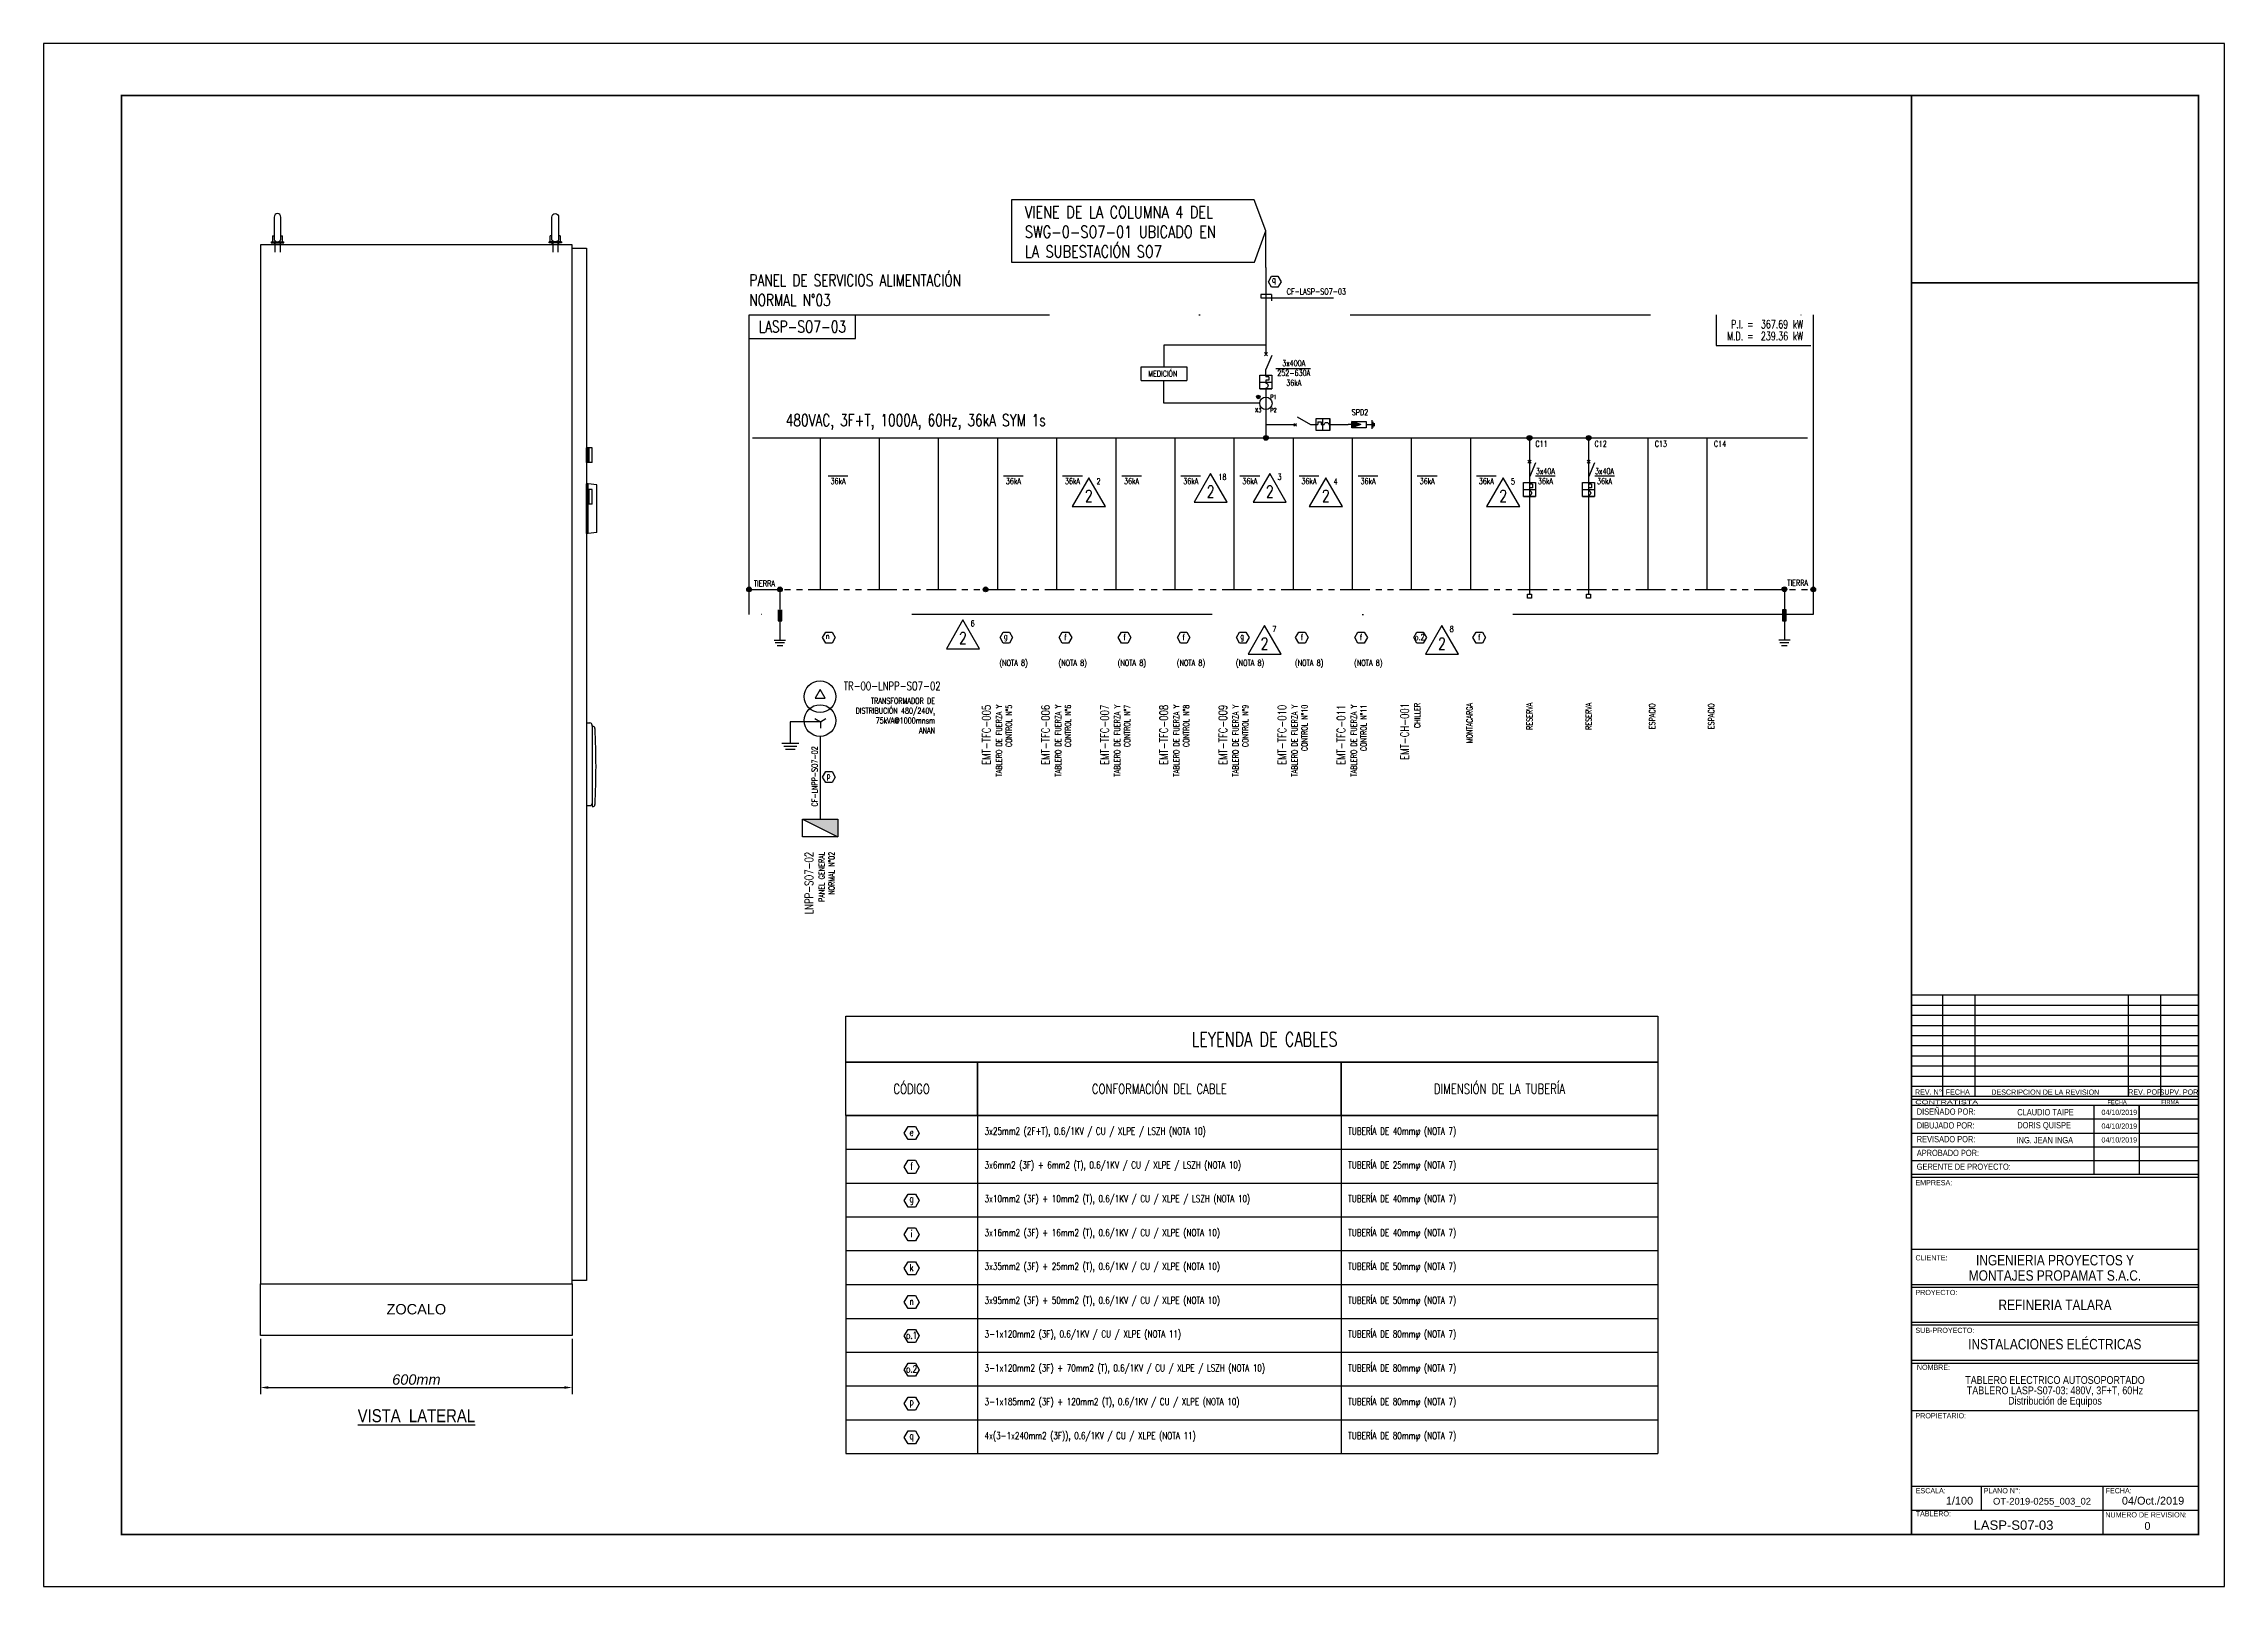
# Model space of a CAD drawing. Header units: millimetres. Extents: x 0 to 840, y -1485 to 297.
# Drawn here: x 420 to 840, y 0 to 297 of the extents above; entities that cross this region are included whole.
import ezdxf
from ezdxf.enums import TextEntityAlignment as Align

# ---------------------------------------------------------------- set-up
doc = ezdxf.new("R2018")
doc.units = ezdxf.units.MM
for name, pattern in [('CONTINUA', [0]), ('DASHDOT', [25.4, 12.7, -6.35, 0, -6.35]), ('HIDDEN', [0.2, 0.1, -0.1]), ('PHANTOM', [2.5, 1.25, -0.25, 0.25, -0.25, 0.25, -0.25])]:
    doc.linetypes.add(name, pattern=pattern)
for name, color, linetype in [('E-EQP-TRAF', 1, 'Continuous'), ('E-ONE-ELI', 3, 'Continuous'), ('E-ONE-PROT', 2, 'HIDDEN'), ('E-SYM', 2, 'Continuous'), ('E-TEXTO', 7, 'Continuous'), ('L_COTAS', 2, 'Continuous'), ('MEMBRETE', 7, 'Continuous'), ('X-DIM', 40, 'Continuous'), ('X-SYM', 2, 'Continuous'), ('X-TEXT', 7, 'Continuous'), ('X-TIT', 6, 'Continuous')]:
    doc.layers.add(name, color=color, linetype=linetype)
doc.layers.add('TEMPORAL', color=7, linetype='Continuous', lineweight=0)
doc.styles.add('ARIAL', font='arial.ttf')
doc.styles.add('GMI', font='romans.shx', dxfattribs={"width": 0.75})
doc.styles.add('GMI-texto', font='ROMANS', dxfattribs={"width": 0.75})
doc.styles.add('Lamina', font='ARIALN.TTF')
doc.styles.get("Standard").update_dxf_attribs({"font": 'arial.ttf'})
doc.styles.add('TEXTOS', font='ariali.ttf')
doc.dimstyles.new('ISO-25$0', dxfattribs={"dimscale": 0, "dimtxt": 30, "dimasz": 25, "dimexe": 10, "dimexo": 20, "dimtad": 0, "dimtoh": 1, "dimdec": 4, "dimdsep": 46, "dimtxsty": 'Standard', "dimcen": 2.5, "dimclrd": 1, "dimclre": 1, "dimclrt": 3, "dimadec": 0, "dimazin": 0, "dimtfac": 1, "dimtdec": 4, "dimtmove": 0, "dimatfit": 3, "dimfxl": 1, "dimtvp": 1, "dimtolj": 1, "dimtzin": 0, "dimarcsym": 0})

# ---------------------------------------------------------------- blocks, each defined once
blk = doc.blocks.new('CANCAMO-L')
at = {"color": 2, "linetype": 'Continuous'}
for p, q in [((2.6, 5.35), (2.6, 1.16)), ((3.9, 1.16), (3.9, 5.35)), ((2.05, 0.6), (2.05, 0.39)), ((2.05, 0.6), (4.45, 0.6)), ((2.05, 0.39), (4.45, 0.39)), ((2.3, 1.7), (2.3, 0.6)), ((2.3, 1.7), (2.6, 1.7)), ((2.65, 0.6), (2.76, 0.41)), ((2.65, 0.6), (2.76, 0.41)), ((2.65, 0.41), (3.85, 0.41)), ((2.65, 0.41), (3.85, 0.41)), ((2.65, 0.39), (2.65, 0)), ((3.85, 0.6), (3.74, 0.41)), ((3.85, 0.6), (3.74, 0.41)), ((3.85, 0), (3.85, 0.39)), ((3.9, 1.7), (4.2, 1.7)), ((4.2, 0.6), (4.2, 1.7)), ((4.45, 0.39), (4.45, 0.6))]:
    blk.add_line(p, q, dxfattribs=at)
at = {"color": 3, "linetype": 'Continuous'}
for p, q in [((2.76, 0.41), (2.76, -1.4)), ((2.76, 0.41), (2.76, -1.4)), ((3.74, 0.41), (3.74, -1.4)), ((3.74, 0.41), (3.74, -1.4))]:
    blk.add_line(p, q, dxfattribs=at)
at = {"color": 2, "linetype": 'Continuous'}
for points in [[(2.6, 1.16), (2.6, 1.16), (2.6, 1.15), (2.6, 1.15), (2.6, 1.14), (2.6, 1.14), (2.6, 1.13), (2.6, 1.12), (2.6, 1.12), (2.6, 1.11), (2.6, 1.1), (2.6, 1.1), (2.6, 1.1), (2.6, 1.09), (2.6, 1.08), (2.6, 1.08), (2.61, 1.07), (2.61, 1.06), (2.61, 1.06), (2.61, 1.05), (2.61, 1.05), (2.61, 1.04), (2.61, 1.04), (2.61, 1.03), (2.61, 1.03), (2.62, 1.02), (2.62, 1.02), (2.62, 1.01), (2.62, 1.01), (2.62, 1), (2.62, 0.99), (2.62, 0.99), (2.63, 0.98), (2.63, 0.98), (2.63, 0.97), (2.63, 0.97), (2.63, 0.96), (2.63, 0.95), (2.64, 0.95), (2.64, 0.94), (2.64, 0.94), (2.64, 0.93), (2.64, 0.93), (2.65, 0.92), (2.65, 0.91), (2.65, 0.91), (2.66, 0.9), (2.66, 0.9), (2.66, 0.9), (2.66, 0.89), (2.66, 0.88), (2.67, 0.88), (2.67, 0.87), (2.67, 0.87), (2.68, 0.86), (2.68, 0.86), (2.68, 0.85), (2.68, 0.85), (2.69, 0.84), (2.69, 0.84), (2.7, 0.83), (2.7, 0.83), (2.7, 0.83), (2.7, 0.82), (2.71, 0.81), (2.71, 0.81), (2.71, 0.81), (2.72, 0.8), (2.72, 0.8), (2.72, 0.8), (2.72, 0.79), (2.73, 0.79), (2.73, 0.78), (2.75, 0.76), (2.78, 0.74), (2.81, 0.71), (2.84, 0.68), (2.88, 0.66), (2.9, 0.65), (2.92, 0.64), (2.94, 0.63), (2.95, 0.63), (2.96, 0.62), (2.96, 0.62), (2.96, 0.62), (2.97, 0.62), (2.98, 0.62), (2.98, 0.61), (2.99, 0.61), (3, 0.61), (3, 0.61), (3, 0.61), (3.01, 0.6), (3.02, 0.6), (3.02, 0.6)], [(3.48, 0.6), (3.5, 0.61), (3.54, 0.62), (3.58, 0.64), (3.6, 0.65), (3.61, 0.66), (3.65, 0.68), (3.68, 0.7), (3.71, 0.73), (3.74, 0.76), (3.76, 0.78), (3.76, 0.78), (3.77, 0.79), (3.77, 0.79), (3.77, 0.79), (3.78, 0.8), (3.78, 0.8), (3.78, 0.81), (3.79, 0.81), (3.79, 0.81), (3.79, 0.82), (3.8, 0.82), (3.8, 0.83), (3.8, 0.83), (3.81, 0.84), (3.81, 0.84), (3.81, 0.85), (3.82, 0.85), (3.82, 0.86), (3.82, 0.86), (3.82, 0.87), (3.83, 0.87), (3.83, 0.88), (3.83, 0.88), (3.84, 0.89), (3.84, 0.89), (3.84, 0.9), (3.84, 0.9), (3.85, 0.91), (3.85, 0.92), (3.85, 0.92), (3.85, 0.93), (3.86, 0.93), (3.86, 0.93), (3.86, 0.94), (3.86, 0.95), (3.86, 0.95), (3.87, 0.96), (3.87, 0.97), (3.87, 0.97), (3.87, 0.97), (3.87, 0.98), (3.88, 0.99), (3.88, 1), (3.88, 1), (3.88, 1.01), (3.88, 1.01), (3.88, 1.02), (3.88, 1.02), (3.89, 1.03), (3.89, 1.03), (3.89, 1.04), (3.89, 1.04), (3.89, 1.05), (3.89, 1.05), (3.89, 1.06), (3.89, 1.07), (3.89, 1.07), (3.89, 1.08), (3.89, 1.09), (3.9, 1.09), (3.9, 1.1), (3.9, 1.1), (3.9, 1.11), (3.9, 1.12), (3.9, 1.12), (3.9, 1.13), (3.9, 1.14), (3.9, 1.14), (3.9, 1.15), (3.9, 1.15), (3.9, 1.16), (3.9, 1.16)], [(3.48, 0.6), (3.5, 0.61), (3.54, 0.62), (3.58, 0.64), (3.6, 0.65), (3.61, 0.66), (3.65, 0.68), (3.68, 0.7), (3.71, 0.73), (3.74, 0.76), (3.76, 0.78), (3.76, 0.78), (3.77, 0.79), (3.77, 0.79), (3.77, 0.79), (3.78, 0.8), (3.78, 0.8), (3.78, 0.81), (3.79, 0.81), (3.79, 0.81), (3.79, 0.82), (3.8, 0.82), (3.8, 0.83), (3.8, 0.83), (3.81, 0.84), (3.81, 0.84), (3.81, 0.85), (3.82, 0.85), (3.82, 0.86), (3.82, 0.86), (3.82, 0.87), (3.83, 0.87), (3.83, 0.88), (3.83, 0.88), (3.84, 0.89), (3.84, 0.89), (3.84, 0.9), (3.84, 0.9), (3.85, 0.91), (3.85, 0.92), (3.85, 0.92), (3.85, 0.93), (3.86, 0.93), (3.86, 0.93), (3.86, 0.94), (3.86, 0.95), (3.86, 0.95), (3.87, 0.96), (3.87, 0.97), (3.87, 0.97), (3.87, 0.97), (3.87, 0.98), (3.88, 0.99), (3.88, 1), (3.88, 1), (3.88, 1.01), (3.88, 1.01), (3.88, 1.02), (3.88, 1.02), (3.89, 1.03), (3.89, 1.03), (3.89, 1.04), (3.89, 1.04), (3.89, 1.05), (3.89, 1.05), (3.89, 1.06), (3.89, 1.07), (3.89, 1.07), (3.89, 1.08), (3.89, 1.09), (3.9, 1.09), (3.9, 1.1), (3.9, 1.1), (3.9, 1.11), (3.9, 1.12), (3.9, 1.12), (3.9, 1.13), (3.9, 1.14), (3.9, 1.14), (3.9, 1.15), (3.9, 1.15), (3.9, 1.16), (3.9, 1.16)]]:
    blk.add_lwpolyline(points, dxfattribs=at)
blk.add_arc((3.25, 5.35), 0.65, 0, 180, dxfattribs=at)
blk = doc.blocks.new('Chapa tipo hermético para autosoportado L')
for p, q in [((0, 7.95), (0, -7.95)), ((0, 7.95), (0.64, 7.95)), ((1.06, 7.3), (1.06, 7.53)), ((1.06, 7.3), (1.19, 7.3)), ((1.19, 7.3), (1.06, 7.3)), ((1.06, 7.3), (1.06, -8.16)), ((0, -7.95), (0.64, -7.95)), ((1.06, -8.08), (1.06, -8.08)), ((1.06, -8.16), (1.19, -8.16)), ((1.19, -8.16), (1.06, -8.16))]:
    blk.add_line(p, q)
for centre, radius, start, end in [((0.64, 7.53), 0.424, 0, 90), ((1.19, 6.87), 0.424, 2.8875, 90), ((-138.6, -0.43), 140.41, 357.0099, 2.9901), ((0.64, -7.53), 0.424, 270, 0), ((1.19, -7.73), 0.424, 270, 357.1125)]:
    blk.add_arc(centre, radius, start, end)
blk = doc.blocks.new('A$C4CC4545A')
at = {"color": 1}
for p, q in [((0, 0), (0, 2.8)), ((1.1, 2.8), (0, 2.8)), ((1.1, 0), (1.1, 2.8)), ((1.1, 0), (0, 0))]:
    blk.add_line(p, q, dxfattribs=at)
at = {"color": 0}
for p, q in [((0, 2.7), (0.4, 2.7)), ((0, 2.6), (0.4, 2.6)), ((0, 2.5), (0.4, 2.5)), ((0, 2.4), (0.4, 2.4)), ((0, 2.3), (0.4, 2.3)), ((0, 2.2), (0.4, 2.2)), ((0, 2.1), (0.4, 2.1)), ((0, 2), (0.4, 2)), ((0, 1.9), (0.4, 1.9)), ((0, 1.8), (0.4, 1.8)), ((0, 1.7), (0.4, 1.7)), ((0, 1.6), (0.4, 1.6)), ((0, 1.5), (0.4, 1.5)), ((0, 1.4), (0.4, 1.4)), ((0, 1.3), (0.4, 1.3)), ((0, 1.2), (0.4, 1.2)), ((0, 1.1), (0.4, 1.1)), ((0, 1), (0.4, 1)), ((0, 0.9), (0.4, 0.9)), ((0, 0.8), (0.4, 0.8)), ((0, 0.7), (0.4, 0.7)), ((0, 0.6), (0.4, 0.6)), ((0, 0.5), (0.4, 0.5)), ((0, 0.4), (0.4, 0.4)), ((0, 0.3), (0.4, 0.3)), ((0, 0.2), (0.4, 0.2)), ((0, 0.1), (0.4, 0.1))]:
    blk.add_line(p, q, dxfattribs=at)
blk.add_line((0.4, 2.8), (0.4, 0))
blk = doc.blocks.new('L22 L')
at = {"color": 92}
for p, q in [((0, -1.4), (0, 1.4)), ((1.1, 1.4), (0, 1.4)), ((1.1, -1.4), (1.1, 1.4)), ((1.1, -1.4), (0, -1.4))]:
    blk.add_line(p, q, dxfattribs=at)
at = {"color": 0}
for p, q in [((0, 1.3), (0.4, 1.3)), ((0, 1.2), (0.4, 1.2)), ((0, 1.1), (0.4, 1.1)), ((0, 1), (0.4, 1)), ((0, 0.9), (0.4, 0.9)), ((0, 0.8), (0.4, 0.8)), ((0, 0.7), (0.4, 0.7)), ((0, 0.6), (0.4, 0.6)), ((0, 0.5), (0.4, 0.5)), ((0, 0.4), (0.4, 0.4)), ((0, 0.3), (0.4, 0.3)), ((0, 0.2), (0.4, 0.2)), ((0, 0.1), (0.4, 0.1)), ((0, 0), (0.4, 0)), ((0, -0.1), (0.4, -0.1)), ((0, -0.2), (0.4, -0.2)), ((0, -0.3), (0.4, -0.3)), ((0, -0.4), (0.4, -0.4)), ((0, -0.5), (0.4, -0.5)), ((0, -0.6), (0.4, -0.6)), ((0, -0.7), (0.4, -0.7)), ((0, -0.8), (0.4, -0.8)), ((0, -0.9), (0.4, -0.9)), ((0, -1), (0.4, -1)), ((0, -1.1), (0.4, -1.1)), ((0, -1.2), (0.4, -1.2)), ((0, -1.3), (0.4, -1.3))]:
    blk.add_line(p, q, dxfattribs=at)
blk.add_line((0.4, 1.4), (0.4, -1.4))
blk = doc.blocks.new('*D97')
at = {"layer": 'Defpoints', "color": 0, "transparency": 16777216}
for p in [(461.79, 48.27), (521.79, 48.27), (521.79, 38.28)]:
    blk.add_point(p, dxfattribs=at)
at = {"layer": 'L_COTAS', "color": 0, "lineweight": -2, "transparency": 16777216}
for p, q in [((461.79, 47.64), (461.79, 37.03)), ((521.79, 47.64), (521.79, 37.03)), ((463.29, 38.28), (520.29, 38.28))]:
    blk.add_line(p, q, dxfattribs=at)
at = {"layer": 'L_COTAS', "color": 0, "transparency": 16777216}
for points in [[(463.29, 38.53), (463.29, 38.03), (461.79, 38.28)], [(520.29, 38.53), (520.29, 38.03), (521.79, 38.28)]]:
    blk.add_solid(points, dxfattribs=at)
at = {"layer": 'L_COTAS', "color": 0, "transparency": 16777216, "insert": (491.79, 39.8), "char_height": 2, "attachment_point": 5, "style": 'TEXTOS'}
blk.add_mtext('600mm', dxfattribs=at)
blk = doc.blocks.new('*U71')
h = blk.add_hatch(color=6)
h.dxf.hatch_style = 1
edge = h.paths.add_edge_path()
edge.add_arc((218.53, 51.93), 1, 0, 360)
h = blk.add_hatch(color=4)
h.dxf.hatch_style = 1
edge = h.paths.add_edge_path()
edge.add_arc((0, -12.07), 1, 0, 360)
h = blk.add_hatch(color=4)
h.dxf.hatch_style = 1
edge = h.paths.add_edge_path()
edge.add_arc((13, -12.07), 1, 0, 360)
h = blk.add_hatch(color=4)
h.dxf.hatch_style = 1
edge = h.paths.add_edge_path()
edge.add_arc((100, -12.07), 1, 0, 360)
at = {"color": 40}
blk.add_line((220.84, 112.56), (220.84, 109.87), dxfattribs=at)
at = {"color": 4}
for p, q in [((217.87, 86.68), (219.19, 88)), ((219.19, 86.68), (217.87, 88))]:
    blk.add_line(p, q, dxfattribs=at)
at = {"color": 6}
blk.add_line((221.03, 86.84), (218.53, 80.82), dxfattribs=at)
at = {"color": 2}
for p, q in [((215.99, 78.47), (221.07, 78.47)), ((215.99, 75.56), (215.99, 78.47)), ((215.99, 75.56), (221.07, 75.56)), ((215.99, 72.66), (215.99, 75.56)), ((221.07, 78.47), (221.07, 75.56)), ((221.07, 75.56), (221.07, 72.66)), ((215.99, 72.66), (221.07, 72.66)), ((221.07, 72.66), (215.99, 72.66))]:
    blk.add_line(p, q, dxfattribs=at)
at = {"color": 3}
for p, q in [((218.53, 78.47), (218.53, 77.74)), ((219.76, 77.74), (218.53, 77.74)), ((219.76, 76.29), (218.53, 76.29)), ((218.53, 76.29), (218.53, 75.56)), ((218.53, 75.56), (218.53, 75.1)), ((219.76, 77.74), (219.76, 76.29)), ((218.53, 73.04), (218.53, 72.66)), ((218.53, 72.66), (218.53, 72.65))]:
    blk.add_line(p, q, dxfattribs=at)
for points in [[(218.53, 124), (218.53, 87.34)], [(218.53, 78.47), (218.53, 80.82)], [(218.53, 72.66), (218.53, 51.93)]]:
    blk.add_lwpolyline(points, dxfattribs=at)
at = {"color": 40}
blk.add_lwpolyline([(220.84, 112.56), (216.43, 112.56), (216.43, 111.22), (247.1, 111.22)], dxfattribs=at)
at = {"color": 6, "linetype": 'DASHDOT', "ltscale": 10}
blk.add_lwpolyline([(0, 104), (450, 104), (450, -22.69), (0, -22.69)], close=True, dxfattribs=at)
for points in [[(0, 94), (45, 94), (45, 104)], [(408.9, 104), (408.9, 91), (448.9, 91)]]:
    blk.add_lwpolyline(points, dxfattribs=at)
at = {"color": 6}
blk.add_lwpolyline([(1.47, 51.93), (447.5, 51.93)], dxfattribs=at)
at = {"color": 4, "linetype": 'PHANTOM', "ltscale": 10}
blk.add_lwpolyline([(0, -12.07), (450, -12.07)], dxfattribs=at)
at = {"color": 6}
blk.add_circle((218.53, 51.93), 1, dxfattribs=at)
at = {"color": 4}
for centre in [(0, -12.07), (13, -12.07), (100, -12.07)]:
    blk.add_circle(centre, 1, dxfattribs=at)
at = {"color": 3, "extrusion": (0, 0, -1)}
blk.add_ellipse((218.41, 74.07), major_axis=(0.732, 0.732), ratio=1, start_param=-0.667248, end_param=2.238045, dxfattribs=at)
at = {"layer": 'Defpoints', "color": 250}
for points in [[(30, 51.93), (30, -12.07)], [(55, 51.93), (55, -12.07)], [(80, 51.93), (80, -12.07)], [(105, 51.93), (105, -12.07)], [(130, 51.93), (130, -12.07)], [(155, 51.93), (155, -12.07)], [(180, 51.93), (180, -12.07)], [(205, 51.93), (205, -12.07)], [(230, 51.93), (230, -12.07)], [(255, 51.93), (255, -12.07)], [(280, 51.93), (280, -12.07)], [(305, 51.93), (305, -12.07)], [(330, 51.93), (330, -12.07)], [(355, 51.93), (355, -12.07)], [(380, 51.93), (380, -12.07)], [(405, 51.93), (405, -12.07)]]:
    blk.add_lwpolyline(points, dxfattribs=at)
at = {"color": 4, "style": 'GMI', "width": 0.7}
for s, p in [('P.I. =', (424.78, 100)), ('M.D. =', (424.78, 95))]:
    blk.add_text(s, height=3.5, dxfattribs=at).set_placement(p, align=Align.MIDDLE_RIGHT)
for p in [(441.4, 100), (441.4, 95)]:
    blk.add_text('kW', height=3.5, dxfattribs=at).set_placement(p, align=Align.MIDDLE_LEFT)
at = {"color": 7, "style": 'GMI', "width": 0.7}
blk.add_text('TIERRA', height=2.5, dxfattribs=at).set_placement((6.5, -9.57), align=Align.MIDDLE_CENTER)
at = {"color": 7, "style": 'GMI', "width": 0.75}
blk.add_attdef('NOTA_ALIMENTADOR', text='', height=2.5, dxfattribs=at).set_placement((239.85, 113.81), align=Align.MIDDLE_CENTER)
at = {"color": 6, "style": 'GMI', "width": 0.75}
blk.add_attdef('TABLERO_TAG', text='', height=5, dxfattribs=at).set_placement((22.5, 99), align=Align.MIDDLE_CENTER)
at = {"color": 4, "style": 'GMI', "width": 0.7}
for tag, p in [('POT.INSTALADA', (439.4, 100)), ('MAX.DEMANDA', (439.4, 95))]:
    blk.add_attdef(tag, text='', height=3.5, dxfattribs=at).set_placement(p, align=Align.MIDDLE_RIGHT)
at = {"color": 7, "lineweight": 30, "width": 0.75, "flags": 104}
blk.add_attdef('INTERRUPTOR', text='', height=2.5, dxfattribs=at).set_placement((223.16, 84.05), align=Align.MIDDLE_LEFT)
at = {"color": 6, "style": 'GMI', "width": 0.75}
blk.add_attdef('DESCRIP_BARRA', text='', height=5, dxfattribs=at).set_placement((15.5, 59.43), align=Align.MIDDLE_LEFT)
blk = doc.blocks.new('Descargador de Sobre Tensión')
at = {"layer": 'E-ONE-PROT', "linetype": 'CONTINUA'}
h = blk.add_hatch(color=256, dxfattribs=at)
h.dxf.hatch_style = 1
h.paths.add_polyline_path([(639.27, 806.35), (636.68, 806.35), (637.98, 802.65)])
for p, q in [((637.98, 802.65), (636.68, 806.35)), ((639.27, 806.35), (636.68, 806.35)), ((637.98, 802.65), (639.27, 806.35))]:
    blk.add_line(p, q, dxfattribs=at)
at = {"layer": 'E-SYM'}
for p, q in [((637.98, 806.35), (637.98, 807.97)), ((639.79, 797.97), (636.17, 797.97)), ((636.76, 797.37), (639.17, 797.37)), ((637.35, 796.77), (638.55, 796.77)), ((637.98, 800.31), (637.98, 797.97))]:
    blk.add_line(p, q, dxfattribs=at)
blk.add_lwpolyline([(636.68, 806.35), (639.27, 806.35), (639.27, 800.31), (636.68, 800.31), (636.68, 806.35)], dxfattribs=at)
blk = doc.blocks.new('Revision')
at = {"layer": 'X-SYM'}
for p, q in [((0, 12.12), (-7, 0)), ((7, 0), (0, 12.12)), ((-7, 0), (7, 0))]:
    blk.add_line(p, q, dxfattribs=at)
at = {"layer": 'X-TEXT', "style": 'GMI-texto', "width": 0.75}
blk.add_attdef('1', (3.28, 9.43), '', height=2.5, dxfattribs=at)
at = {"layer": 'X-TIT', "style": 'GMI-texto', "width": 0.75}
blk.add_attdef('1', text='', height=5, dxfattribs=at).set_placement((0, 2), align=Align.CENTER)
blk = doc.blocks.new('*T117')
at = {"layer": 'X-TIT', "color": 6, "linetype": 'ByBlock', "lineweight": -2}
for p, q in [((0, 0), (156.43, 0)), ((0, 0), (0, -65.11)), ((25.38, 0), (25.38, -65.11)), ((95.41, 0), (95.41, -65.11)), ((156.43, 0), (156.43, -65.11)), ((0, -6.51), (156.43, -6.51)), ((0, -13.02), (156.43, -13.02)), ((0, -19.53), (156.43, -19.53)), ((0, -26.04), (156.43, -26.04)), ((0, -32.56), (156.43, -32.56)), ((0, -39.07), (156.43, -39.07)), ((0, -45.58), (156.43, -45.58)), ((0, -52.09), (156.43, -52.09)), ((0, -58.6), (156.43, -58.6)), ((0, -65.11), (156.43, -65.11))]:
    blk.add_line(p, q, dxfattribs=at)
at = {"layer": 'X-TIT', "color": 7, "style": 'GMI-texto'}
for s, insert, char_height, width, attachment_point in [('e', (12.69, -3.26), 1.36, 23.7555, 5), ('3x25mm2 (2F+T), 0.6/1KV / CU / XLPE / LSZH (NOTA 10)', (26.74, -3.26), 1.3565, 67.3181, 4), ('TUBERÍA DE 40mmφ (NOTA 7)', (96.77, -3.26), 1.3565, 58.3008, 4), ('f', (12.69, -9.77), 1.36, 23.7555, 5), ('3x6mm2 (3F) + 6mm2 (T), 0.6/1KV / CU / XLPE / LSZH (NOTA 10)', (26.74, -9.77), 1.3565, 67.3181, 4), ('TUBERÍA DE 25mmφ (NOTA 7)', (96.77, -9.77), 1.3565, 58.3008, 4), ('g', (12.69, -16.28), 1.36, 23.7555, 5), ('3x10mm2 (3F) + 10mm2 (T), 0.6/1KV / CU / XLPE / LSZH (NOTA 10)', (26.74, -16.28), 1.3565, 67.3181, 4), ('TUBERÍA DE 40mmφ (NOTA 7)', (96.77, -16.28), 1.3565, 58.3008, 4), ('i', (12.69, -22.79), 1.36, 23.7555, 5), ('3x16mm2 (3F) + 16mm2 (T), 0.6/1KV / CU / XLPE (NOTA 10)', (26.74, -22.79), 1.3565, 67.3181, 4), ('TUBERÍA DE 40mmφ (NOTA 7)', (96.77, -22.79), 1.3565, 58.3008, 4), ('k', (12.69, -29.3), 1.36, 23.7555, 5), ('3x35mm2 (3F) + 25mm2 (T), 0.6/1KV / CU / XLPE (NOTA 10)', (26.74, -29.3), 1.3565, 67.3181, 4), ('TUBERÍA DE 50mmφ (NOTA 7)', (96.77, -29.3), 1.3565, 58.3008, 4), ('n', (12.69, -35.81), 1.36, 23.7555, 5), ('3x95mm2 (3F) + 50mm2 (T), 0.6/1KV / CU / XLPE (NOTA 10)', (26.74, -35.81), 1.3565, 67.3181, 4), ('TUBERÍA DE 50mmφ (NOTA 7)', (96.77, -35.81), 1.3565, 58.3008, 4), ('o.1', (12.69, -42.32), 1.356, 23.7555, 5), ('3-1x120mm2 (3F), 0.6/1KV / CU / XLPE (NOTA 11)', (26.74, -42.32), 1.3565, 67.3181, 4), ('TUBERÍA DE 80mmφ (NOTA 7)', (96.77, -42.32), 1.3565, 58.3008, 4), ('o.2', (12.69, -48.83), 1.356, 23.7555, 5), ('3-1x120mm2 (3F) + 70mm2 (T), 0.6/1KV / CU / XLPE / LSZH (NOTA 10)', (26.74, -48.83), 1.3565, 67.3181, 4), ('TUBERÍA DE 80mmφ (NOTA 7)', (96.77, -48.83), 1.3565, 58.3008, 4), ('3-1x185mm2 (3F) + 120mm2 (T), 0.6/1KV / CU / XLPE (NOTA 10)', (26.74, -55.34), 1.3565, 67.3181, 4), ('TUBERÍA DE 80mmφ (NOTA 7)', (96.77, -55.34), 1.3565, 58.3008, 4), ('p', (12.69, -55.34), 1.36, 23.7555, 5), ('q', (12.69, -61.86), 1.36, 23.7555, 5), ('4x(3-1x240mm2 (3F)), 0.6/1KV / CU / XLPE (NOTA 11)', (26.74, -61.86), 1.3565, 67.3181, 4), ('TUBERÍA DE 80mmφ (NOTA 7)', (96.77, -61.86), 1.3565, 58.3008, 4)]:
    blk.add_mtext(s, dxfattribs=dict(at, insert=insert, char_height=char_height, width=width, attachment_point=attachment_point))

msp = doc.modelspace()

# ---------------------------------------------------------------- hatches: boundary and pattern name
msp.add_hatch(color=1).paths.add_polyline_path([(653.5943, 228.9752, -1), (654.2668, 228.9752, -1)])
h = msp.add_hatch(color=6)
h.dxf.hatch_style = 1
edge = h.paths.add_edge_path()
edge.add_arc((706.1713, 221.0903), 0.4554, 0, 360)
h = msp.add_hatch(color=6)
h.dxf.hatch_style = 1
edge = h.paths.add_edge_path()
edge.add_arc((717.5571, 221.0903), 0.4554, 0, 360)
h = msp.add_hatch(color=4)
h.dxf.hatch_style = 1
edge = h.paths.add_edge_path()
edge.add_arc((755.2692, 191.9479), 0.4554, 0, 360)
h = msp.add_hatch(color=4)
h.dxf.hatch_style = 1
edge = h.paths.add_edge_path()
edge.add_arc((760.8233, 191.9425), 0.4554, 0, 360)
at = {"linetype": 'PHANTOM', "ltscale": 10}
h = msp.add_hatch(color=4, dxfattribs=at)
h.dxf.hatch_style = 1
h.paths.add_polyline_path([(562.1545, 187.9845), (561.4434, 187.9845), (561.4434, 185.9049), (562.1545, 185.9049)])
h = msp.add_hatch(color=4, dxfattribs=at)
h.dxf.hatch_style = 1
h.paths.add_polyline_path([(755.6247, 187.9898), (754.9136, 187.9898), (754.9136, 185.9102), (755.6247, 185.9102)])
h = msp.add_hatch(color=5)
h.dxf.hatch_style = 1
h.paths.add_polyline_path([(572.9571, 147.7048), (566.1256, 147.7048), (572.9571, 144.289)])

# ---------------------------------------------------------------- linework, layer by layer
at = {"color": 3, "linetype": 'ByBlock'}
for p, q in [((655.4048, 238.9526), (635.7736, 238.9526)), ((635.7736, 238.9526), (635.7736, 234.7808)), ((635.7736, 227.7596), (635.7736, 232.1574)), ((654.2092, 227.7596), (635.7736, 227.7596))]:
    msp.add_line(p, q, dxfattribs=at)
at = {"color": 2, "ltscale": 0.1}
for p, q in [((631.3782, 234.7808), (640.169, 234.7808)), ((631.3782, 232.1574), (631.3782, 234.7808)), ((631.3782, 232.1574), (640.169, 232.1574)), ((640.169, 234.7808), (640.169, 232.1574))]:
    msp.add_line(p, q, dxfattribs=at)
at = {"color": 3}
for p, q in [((664.0016, 223.656), (665.0715, 223.656)), ((664.0016, 223.656), (665.0715, 223.656)), ((665.0715, 223.656), (665.4024, 223.656)), ((665.4024, 224.2159), (665.4024, 223.656)), ((665.4024, 224.2159), (666.0643, 224.2159)), ((666.0643, 224.2159), (666.0643, 223.656)), ((666.0643, 223.656), (666.3952, 223.656)), ((666.3952, 223.656), (666.6085, 223.656)), ((667.5448, 223.656), (667.7189, 223.656)), ((667.7189, 223.656), (667.723, 223.656)), ((706.1713, 213.5649), (706.1713, 212.495)), ((706.1713, 213.5649), (706.1713, 212.495)), ((706.1713, 212.495), (706.1713, 212.1641)), ((706.7311, 212.1641), (706.1713, 212.1641)), ((706.7311, 211.5022), (706.1713, 211.5022)), ((706.1713, 211.5022), (706.1713, 211.1713)), ((706.1713, 211.1713), (706.1713, 210.958)), ((706.1713, 210.0217), (706.1713, 209.8476)), ((706.7311, 212.1641), (706.7311, 211.5022)), ((717.5571, 213.5649), (717.5571, 212.495)), ((717.5571, 213.5649), (717.5571, 212.495)), ((717.5571, 212.495), (717.5571, 212.1641)), ((718.117, 212.1641), (717.5571, 212.1641)), ((718.117, 211.5022), (717.5571, 211.5022)), ((717.5571, 211.5022), (717.5571, 211.1713)), ((717.5571, 211.1713), (717.5571, 210.958)), ((717.5571, 210.0217), (717.5571, 209.8476)), ((718.117, 212.1641), (718.117, 211.5022)), ((706.1713, 209.8476), (706.1713, 209.8435)), ((706.1713, 209.8435), (706.1713, 191.0129)), ((706.1713, 209.8435), (706.1713, 191.0129)), ((717.5571, 209.8476), (717.5571, 209.8435)), ((717.5571, 209.8435), (717.5571, 191.0129)), ((717.5571, 209.8435), (717.5571, 191.0129))]:
    msp.add_line(p, q, dxfattribs=at)
at = {"color": 2}
for p, q in [((665.0715, 222.4978), (665.0715, 224.8142)), ((665.0715, 224.8142), (666.3952, 224.8142)), ((666.3952, 222.4978), (666.3952, 224.8142)), ((666.3952, 224.8142), (667.7189, 224.8142)), ((667.7189, 222.4978), (667.7189, 224.8142)), ((667.7189, 224.8142), (667.7189, 222.4978)), ((666.3952, 222.4978), (665.0715, 222.4978)), ((667.7189, 222.4978), (666.3952, 222.4978)), ((705.013, 212.495), (707.3295, 212.495)), ((705.013, 211.1713), (705.013, 212.495)), ((705.013, 211.1713), (707.3295, 211.1713)), ((705.013, 209.8476), (705.013, 211.1713)), ((707.3295, 212.495), (707.3295, 211.1713)), ((707.3295, 211.1713), (707.3295, 209.8476)), ((716.3989, 212.495), (718.7153, 212.495)), ((716.3989, 211.1713), (716.3989, 212.495)), ((716.3989, 211.1713), (718.7153, 211.1713)), ((716.3989, 209.8476), (716.3989, 211.1713)), ((718.7153, 212.495), (718.7153, 211.1713)), ((718.7153, 211.1713), (718.7153, 209.8476)), ((705.013, 209.8476), (707.3295, 209.8476)), ((707.3295, 209.8476), (705.013, 209.8476)), ((716.3989, 209.8476), (718.7153, 209.8476)), ((718.7153, 209.8476), (716.3989, 209.8476))]:
    msp.add_line(p, q, dxfattribs=at)
at = {"color": 4}
for p, q in [((705.8712, 216.2358), (706.4714, 216.836)), ((706.4714, 216.2358), (705.8712, 216.836)), ((717.257, 216.2358), (717.8572, 216.836)), ((717.8572, 216.2358), (717.257, 216.836)), ((524.5771, 202.6699), (524.5771, 212.2699)), ((524.8771, 212.2699), (524.5771, 212.2699)), ((526.5771, 212.0699), (524.8771, 212.2699)), ((526.5771, 202.8699), (526.5771, 212.0699)), ((524.8771, 202.6699), (524.5771, 202.6699)), ((526.5771, 202.8699), (524.8771, 202.6699))]:
    msp.add_line(p, q, dxfattribs=at)
at = {"color": 6}
for p, q in [((707.3097, 216.3092), (706.1713, 213.5649)), ((718.6955, 216.3092), (717.5571, 213.5649))]:
    msp.add_line(p, q, dxfattribs=at)
for p, q in [((524.8771, 202.6699), (524.8771, 212.2699)), ((814.8875, 92.5817), (814.8875, 90.0278)), ((823.5578, 89.9302), (823.5578, 92.5817))]:
    msp.add_line(p, q)
at = {"color": 4, "linetype": 'PHANTOM', "ltscale": 10}
for p, q in [((561.799, 191.9409), (561.799, 182.1871)), ((755.2692, 191.9462), (755.2692, 182.1924)), ((561.4434, 187.9845), (561.4434, 185.9049)), ((561.4434, 185.9049), (562.1545, 185.9049)), ((562.1545, 185.9049), (562.1545, 187.9845)), ((755.6247, 187.9898), (754.9136, 187.9898)), ((754.9136, 187.9898), (754.9136, 185.9102)), ((754.9136, 185.9102), (755.6247, 185.9102)), ((755.6247, 185.9102), (755.6247, 187.9898)), ((560.7036, 182.1871), (562.8943, 182.1871)), ((560.9227, 181.6841), (562.6753, 181.6841)), ((561.2513, 181.1332), (562.3466, 181.1332)), ((754.1738, 182.1924), (756.3645, 182.1924)), ((754.3929, 181.6894), (756.1455, 181.6894)), ((754.7215, 181.1386), (755.8169, 181.1386))]:
    msp.add_line(p, q, dxfattribs=at)
msp.add_lwpolyline([(420, 0), (840, 0), (840, 297), (420, 297)], close=True)
at = {"color": 2, "ltscale": 0.1}
msp.add_lwpolyline([(606.3816, 254.9017), (653.2186, 254.9017), (655.4047, 260.9303), (653.1535, 266.959), (606.3816, 266.959), (606.3816, 254.9017)], dxfattribs=at)
at = {"color": 3}
for points in [[(655.4047, 253.9119), (655.4047, 260.9303)], [(664.0016, 223.656), (665.0715, 223.656)], [(706.1713, 221.0903), (706.1713, 216.5359)], [(717.5571, 221.0903), (717.5571, 216.5359)], [(706.1713, 213.5649), (706.1713, 212.495)], [(717.5571, 213.5649), (717.5571, 212.495)], [(706.1713, 209.8435), (706.1713, 191.0129)], [(717.5571, 209.8435), (717.5571, 191.0129)]]:
    msp.add_lwpolyline(points, dxfattribs=at)
at = {"color": 5}
for points in [[(521.7871, 258.2699), (461.7871, 258.2699), (461.7871, 58.2699), (521.7871, 58.2699)], [(566.1256, 147.7048), (572.9571, 147.7048), (572.9571, 144.289), (566.1256, 144.289)], [(461.7871, 58.2699), (521.7871, 58.2699), (521.7871, 48.2699), (461.7871, 48.2699)]]:
    msp.add_lwpolyline(points, close=True, dxfattribs=at)
for points in [[(521.7871, 212.0699), (521.7871, 257.6349), (524.5771, 257.6349), (524.5771, 58.9049), (521.7871, 58.9049), (521.7871, 203.2699)], [(566.1256, 147.7048), (572.9571, 144.289)]]:
    msp.add_lwpolyline(points, dxfattribs=at)
for points in [[(657.3119, 234.4883), (664.0236, 234.4883)], [(571.1051, 213.8134), (574.913, 213.8134)], [(604.8635, 213.8073), (608.6715, 213.8073)], [(616.2494, 213.8073), (620.0573, 213.8073)], [(627.6352, 213.8073), (631.4431, 213.8073)], [(639.021, 213.8073), (642.829, 213.8073)], [(650.4068, 213.8073), (654.2148, 213.8073)], [(661.7927, 213.8073), (665.6006, 213.8073)], [(673.1785, 213.8073), (676.9865, 213.8073)], [(684.5643, 213.8073), (688.3723, 213.8073)], [(695.9502, 213.8073), (699.7581, 213.8073)], [(707.336, 213.8073), (711.1439, 213.8073)], [(718.7218, 213.8073), (722.5298, 213.8073)]]:
    msp.add_lwpolyline(points)
at = {"color": 4}
for points in [[(660.789, 223.4145), (661.272, 223.8975)], [(660.789, 223.8975), (661.272, 223.4145)]]:
    msp.add_lwpolyline(points, dxfattribs=at)
at = {"color": 6}
msp.add_lwpolyline([(661.4286, 225.1415), (664.0016, 223.656)], dxfattribs=at)
at = {"color": 2}
for points in [[(705.7795, 191.0129), (706.563, 191.0129), (706.563, 190.2298), (705.7795, 190.2298)], [(717.1654, 191.0129), (717.9489, 191.0129), (717.9489, 190.2298), (717.1654, 190.2298)]]:
    msp.add_lwpolyline(points, close=True, dxfattribs=at)
at = {"color": 3, "linetype": 'ByBlock'}
msp.add_lwpolyline([(569.5413, 163.6444), (569.5413, 147.7048)], dxfattribs=at)
at = {"color": 1}
msp.add_circle((653.9305, 228.9752), 0.3362, dxfattribs=at)
at = {"color": 2}
msp.add_circle((655.4047, 227.7596), 1.1955, dxfattribs=at)
at = {"color": 6}
for centre in [(706.1713, 221.0903), (717.5571, 221.0903)]:
    msp.add_circle(centre, 0.4554, dxfattribs=at)
at = {"color": 4}
for centre in [(755.2692, 191.9479), (760.8233, 191.9425)]:
    msp.add_circle(centre, 0.4554, dxfattribs=at)
at = {"color": 3, "extrusion": (0, 0, -1)}
for centre, major_axis in [((667.0766, 223.6004), (-0.3334, -0.3334)), ((706.1157, 210.4898), (-0.3334, 0.3334)), ((717.5015, 210.4898), (-0.3334, 0.3334))]:
    msp.add_ellipse(centre, major_axis=major_axis, ratio=1, start_param=0.90354813, end_param=3.80884085, dxfattribs=at)
at = {"layer": 'E-EQP-TRAF'}
for p, q in [((568.5201, 167.0846), (569.5976, 166.4625)), ((569.5976, 166.4625), (570.675, 167.0846)), ((569.5976, 166.4625), (569.5976, 165.2184)), ((565.4176, 162.2684), (562.2038, 162.2684)), ((565.0528, 161.6738), (562.5686, 161.6738)), ((564.7244, 161.1386), (562.8969, 161.1386))]:
    msp.add_line(p, q, dxfattribs=at)
msp.add_lwpolyline([(569.5453, 172.6427), (568.5875, 170.9838), (570.503, 170.9838)], close=True, dxfattribs=at)
msp.add_lwpolyline([(569.5976, 166.4625), (563.8107, 166.4625), (563.8107, 162.2684)], dxfattribs=at)
for centre in [(569.5413, 171.2891), (569.5413, 166.6863)]:
    msp.add_circle(centre, 3.0418, dxfattribs=at)
at = {"layer": 'E-ONE-ELI'}
for p, q in [((655.4047, 223.656), (661.0305, 223.656)), ((667.723, 223.656), (671.2434, 223.656))]:
    msp.add_line(p, q, dxfattribs=at)
at = {"layer": 'MEMBRETE'}
for p, q in [((835, 113.7986), (779.754, 113.7986)), ((785.7708, 96.2292), (785.7708, 113.7986)), ((791.9766, 96.2292), (791.9766, 113.7986)), ((821.5578, 96.2292), (821.5578, 113.7986)), ((827.7636, 96.2292), (827.7636, 113.7986)), ((835, 94.277), (835, 113.7986)), ((835, 111.8464), (779.754, 111.8464)), ((835, 109.8943), (779.754, 109.8943)), ((835, 107.9421), (779.754, 107.9421)), ((835, 105.99), (779.754, 105.99)), ((835, 104.0378), (779.754, 104.0378)), ((835, 102.0856), (779.754, 102.0856)), ((835, 100.1335), (779.754, 100.1335)), ((835, 98.1813), (779.754, 98.1813)), ((835, 96.2292), (779.754, 96.2292)), ((835, 94.277), (779.754, 94.277)), ((835, 93.7458), (779.754, 93.7458)), ((835, 92.5817), (779.754, 92.5817)), ((785.7708, 94.277), (785.7708, 96.2292)), ((791.9766, 94.277), (791.9766, 96.2292)), ((814.8875, 92.5817), (814.8875, 79.3245)), ((821.5578, 94.277), (821.5578, 96.2292)), ((823.5578, 92.5817), (823.5578, 79.3245)), ((827.7636, 94.277), (827.7636, 96.2292)), ((835, 89.9302), (779.754, 89.9302)), ((779.754, 87.2788), (835, 87.2788)), ((779.754, 72.6028), (779.754, 87.0241)), ((779.754, 84.6274), (835, 84.6274)), ((835, 72.6028), (835, 87.0241)), ((779.754, 81.976), (835, 81.976)), ((779.754, 79.3245), (835, 79.3245)), ((779.754, 78.7617), (835, 78.7617)), ((779.754, 72.0399), (779.754, 57.5544)), ((835, 72.0399), (835, 57.5544)), ((779.754, 19.2769), (779.754, 33.7625)), ((835, 33.7625), (835, 19.2769)), ((793.1693, 19.2769), (793.1693, 14.6384)), ((816.5847, 19.2769), (816.5847, 14.6384)), ((816.5847, 14.6384), (816.5847, 10))]:
    msp.add_line(p, q, dxfattribs=at)
at = {"layer": 'MEMBRETE', "const_width": 0.3537}
msp.add_lwpolyline([(435, 10), (835, 10), (835, 287), (435, 287)], close=True, dxfattribs=at)
for points in [[(779.754, 10), (779.754, 287)], [(835, 250.9592), (779.754, 250.9592)]]:
    msp.add_lwpolyline(points, dxfattribs=at)
at = {"layer": 'MEMBRETE'}
for points in [[(779.754, 64.841), (779.754, 58.1193), (835, 58.1193), (835, 64.841)], [(779.754, 57.5544), (779.754, 50.8327), (835, 50.8327), (835, 57.5544)], [(779.754, 50.2677), (779.754, 43.546), (835, 43.546), (835, 50.2677)], [(835, 42.9811), (835, 33.7625), (779.754, 33.7625), (779.754, 42.9811)]]:
    msp.add_lwpolyline(points, close=True, dxfattribs=at)
for points in [[(779.754, 10), (779.754, 19.2769), (835, 19.2769), (835, 10)], [(779.754, 14.6384), (835, 14.6384)], [(835, 10), (779.754, 10)]]:
    msp.add_lwpolyline(points, dxfattribs=at)
at = {"layer": 'X-DIM'}
for points in [[(656.5078, 252.2263), (657.7238, 252.2263), (658.3318, 251.1732), (657.7238, 250.12), (656.5078, 250.12), (655.8998, 251.1732), (656.5078, 252.2263)], [(570.6443, 183.7141), (571.8604, 183.7141), (572.4684, 182.6609), (571.8604, 181.6078), (570.6443, 181.6078), (570.0363, 182.6609), (570.6443, 183.7141)], [(604.8018, 183.7141), (606.0179, 183.7141), (606.6259, 182.6609), (606.0179, 181.6078), (604.8018, 181.6078), (604.1938, 182.6609), (604.8018, 183.7141)], [(616.1877, 183.7141), (617.4037, 183.7141), (618.0117, 182.6609), (617.4037, 181.6078), (616.1877, 181.6078), (615.5796, 182.6609), (616.1877, 183.7141)], [(627.5735, 183.7141), (628.7895, 183.7141), (629.3976, 182.6609), (628.7895, 181.6078), (627.5735, 181.6078), (626.9655, 182.6609), (627.5735, 183.7141)], [(638.9593, 183.7141), (640.1754, 183.7141), (640.7834, 182.6609), (640.1754, 181.6078), (638.9593, 181.6078), (638.3513, 182.6609), (638.9593, 183.7141)], [(650.3452, 183.7141), (651.5612, 183.7141), (652.1692, 182.6609), (651.5612, 181.6078), (650.3452, 181.6078), (649.7371, 182.6609), (650.3452, 183.7141)], [(661.731, 183.7141), (662.947, 183.7141), (663.555, 182.6609), (662.947, 181.6078), (661.731, 181.6078), (661.123, 182.6609), (661.731, 183.7141)], [(673.1168, 183.7141), (674.3329, 183.7141), (674.9409, 182.6609), (674.3329, 181.6078), (673.1168, 181.6078), (672.5088, 182.6609), (673.1168, 183.7141)], [(684.5026, 183.7141), (685.7187, 183.7141), (686.3267, 182.6609), (685.7187, 181.6078), (684.5026, 181.6078), (683.8946, 182.6609), (684.5026, 183.7141)], [(695.8885, 183.7141), (697.1045, 183.7141), (697.7125, 182.6609), (697.1045, 181.6078), (695.8885, 181.6078), (695.2805, 182.6609), (695.8885, 183.7141)], [(570.6443, 156.8436), (571.8604, 156.8436), (572.4684, 155.7905), (571.8604, 154.7374), (570.6443, 154.7374), (570.0363, 155.7905), (570.6443, 156.8436)], [(586.4822, 88.5319), (587.931, 88.5319), (588.6553, 87.2773), (587.931, 86.0226), (586.4822, 86.0226), (585.7578, 87.2773), (586.4822, 88.5319)], [(586.4822, 82.0208), (587.931, 82.0208), (588.6553, 80.7662), (587.931, 79.5115), (586.4822, 79.5115), (585.7578, 80.7662), (586.4822, 82.0208)], [(586.4822, 75.5097), (587.931, 75.5097), (588.6553, 74.2551), (587.931, 73.0004), (586.4822, 73.0004), (585.7578, 74.2551), (586.4822, 75.5097)], [(586.4822, 68.9986), (587.931, 68.9986), (588.6553, 67.744), (587.931, 66.4893), (586.4822, 66.4893), (585.7578, 67.744), (586.4822, 68.9986)], [(586.4822, 62.4875), (587.931, 62.4875), (588.6553, 61.2329), (587.931, 59.9782), (586.4822, 59.9782), (585.7578, 61.2329), (586.4822, 62.4875)], [(586.4822, 55.9764), (587.931, 55.9764), (588.6553, 54.7218), (587.931, 53.4671), (586.4822, 53.4671), (585.7578, 54.7218), (586.4822, 55.9764)], [(586.4822, 49.4654), (587.931, 49.4654), (588.6553, 48.2107), (587.931, 46.956), (586.4822, 46.956), (585.7578, 48.2107), (586.4822, 49.4654)], [(586.4822, 42.9543), (587.931, 42.9543), (588.6553, 41.6996), (587.931, 40.4449), (586.4822, 40.4449), (585.7578, 41.6996), (586.4822, 42.9543)], [(586.4822, 36.4432), (587.931, 36.4432), (588.6553, 35.1885), (587.931, 33.9338), (586.4822, 33.9338), (585.7578, 35.1885), (586.4822, 36.4432)], [(586.4822, 29.9321), (587.931, 29.9321), (588.6553, 28.6774), (587.931, 27.4227), (586.4822, 27.4227), (585.7578, 28.6774), (586.4822, 29.9321)]]:
    msp.add_lwpolyline(points, dxfattribs=at)
at = {"layer": 'X-TIT'}
for points in [[(574.4809, 109.7498), (730.909, 109.7498), (730.909, 100.8874), (574.4809, 100.8874)], [(574.4809, 100.8874), (599.8642, 100.8874), (599.8642, 90.6686), (574.4809, 90.6686)], [(599.8642, 100.8874), (669.8953, 100.8874), (669.8953, 90.6686), (599.8642, 90.6686)], [(669.8953, 100.8874), (730.909, 100.8874), (730.909, 90.6686), (669.8953, 90.6686)]]:
    msp.add_lwpolyline(points, close=True, dxfattribs=at)

# ---------------------------------------------------------------- block references
for name, p in [('CANCAMO-L', (461.7871, 258.2699)), ('A$C4CC4545A', (524.5771, 216.3699)), ('Chapa tipo hermético para autosoportado L', (524.5771, 158.2699)), ('*T117', (574.4809, 90.6686))]:
    msp.add_blockref(name, p)
at = {"xscale": -1}
msp.add_blockref('CANCAMO-L', (521.7871, 258.2699), dxfattribs=at)
ref = msp.add_blockref('*U71', (555.8783, 197.4382), dxfattribs=dict(xscale=0.4554331834363339, yscale=0.4554331834363339, zscale=0.4554331834363339))
ref.add_attrib('NOTA_ALIMENTADOR', 'CF-LASP-SO7-03', dxfattribs={"color": 7, "height": 1.138583, "style": 'GMI', "width": 0.75}).set_placement((665.1118, 249.2698), align=Align.MIDDLE_CENTER)
ref.add_attrib('TABLERO_TAG', 'LASP-SO7-03', dxfattribs={"color": 6, "height": 2.277166, "style": 'GMI', "width": 0.75}).set_placement((566.1256, 242.526), align=Align.MIDDLE_CENTER)
ref.add_attrib('DESCRIP_BARRA', '480VAC, 3F+T, 1000A, 60Hz, 36kA SYM 1s', dxfattribs={"color": 6, "height": 2.277166, "style": 'GMI', "width": 0.75}).set_placement((562.9375, 224.506), align=Align.MIDDLE_LEFT)
lines = msp.add_mtext('\\W0.7500;', dxfattribs={"color": 7, "insert": (657.5119, 235.7171), "char_height": 2.5, "attachment_point": 1})
ref.add_attrib('INTERRUPTOR', '', (657.5119, 235.7171), dxfattribs={"flags": 104}).embed_mtext(lines)
ref.add_attrib('POT.INSTALADA', '367.69', dxfattribs={"color": 4, "height": 1.59402, "style": 'GMI', "width": 0.7}).set_placement((755.9945, 242.9815), align=Align.MIDDLE_RIGHT)
ref.add_attrib('MAX.DEMANDA', '239.36', dxfattribs={"color": 4, "height": 1.59402, "style": 'GMI', "width": 0.7}).set_placement((755.9945, 240.7043), align=Align.MIDDLE_RIGHT)
at = {"color": 92}
msp.add_blockref('L22 L', (524.5771, 209.7699), dxfattribs=at)
at = {"layer": 'E-SYM', "linetype": 'CONTINUA', "xscale": 0.4554331834362983, "yscale": 0.4554331834362983, "zscale": 0.4554331834362983, "rotation": 90}
msp.add_blockref('Descargador de Sobre Tensión', (1039.2217, -66.8996), dxfattribs=at)
at = {"layer": 'X-SYM'}
ref = msp.add_blockref('Revision', (644.7619, 208.7316), dxfattribs=dict(at, xscale=0.4554331834363339, yscale=0.4554331834363339, zscale=0.4554331834363339))
ref.add_attrib('1', '2', dxfattribs={"layer": 'X-TIT', "height": 2.2772, "style": 'GMI-texto', "width": 0.75}).set_placement((644.7619, 209.6425), align=Align.CENTER)
ref.add_attrib('1', '18', (646.2547, 213.0248), dxfattribs={"layer": 'X-TEXT', "height": 1.13858, "style": 'GMI-texto', "width": 0.75})
ref = msp.add_blockref('Revision', (656.1477, 208.7316), dxfattribs=dict(at, xscale=0.4554331834363339, yscale=0.4554331834363339, zscale=0.4554331834363339))
ref.add_attrib('1', '2', dxfattribs={"layer": 'X-TIT', "height": 2.2772, "style": 'GMI-texto', "width": 0.75}).set_placement((656.1477, 209.6425), align=Align.CENTER)
ref.add_attrib('1', '3', (657.6405, 213.0248), dxfattribs={"layer": 'X-TEXT', "height": 1.1386, "style": 'GMI-texto', "width": 0.75})
ref = msp.add_blockref('Revision', (621.2922, 207.876), dxfattribs=dict(at, xscale=0.4554331834363339, yscale=0.4554331834363339, zscale=0.4554331834363339))
ref.add_attrib('1', '2', dxfattribs={"layer": 'X-TIT', "height": 2.2772, "style": 'GMI-texto', "width": 0.75}).set_placement((621.2922, 208.7869), align=Align.CENTER)
ref.add_attrib('1', '2', (622.785, 212.1692), dxfattribs={"layer": 'X-TEXT', "height": 1.1386, "style": 'GMI-texto', "width": 0.75})
ref = msp.add_blockref('Revision', (666.948, 207.861), dxfattribs=dict(at, xscale=0.4554331834363339, yscale=0.4554331834363339, zscale=0.4554331834363339))
ref.add_attrib('1', '2', dxfattribs={"layer": 'X-TIT', "height": 2.2772, "style": 'GMI-texto', "width": 0.75}).set_placement((666.948, 208.7719), align=Align.CENTER)
ref.add_attrib('1', '4', (668.4407, 212.1542), dxfattribs={"layer": 'X-TEXT', "height": 1.1386, "style": 'GMI-texto', "width": 0.75})
ref = msp.add_blockref('Revision', (701.1055, 207.861), dxfattribs=dict(at, xscale=0.4554331834363339, yscale=0.4554331834363339, zscale=0.4554331834363339))
ref.add_attrib('1', '2', dxfattribs={"layer": 'X-TIT', "height": 2.2772, "style": 'GMI-texto', "width": 0.75}).set_placement((701.1055, 208.7719), align=Align.CENTER)
ref.add_attrib('1', '5', (702.5982, 212.1542), dxfattribs={"layer": 'X-TEXT', "height": 1.1386, "style": 'GMI-texto', "width": 0.75})
ref = msp.add_blockref('Revision', (597.0487, 180.5211), dxfattribs=dict(at, xscale=0.4554331834363339, yscale=0.4554331834363339, zscale=0.4554331834363339))
ref.add_attrib('1', '2', dxfattribs={"layer": 'X-TIT', "height": 2.2772, "style": 'GMI-texto', "width": 0.75}).set_placement((597.0487, 181.4319), align=Align.CENTER)
ref.add_attrib('1', '6', (598.5415, 184.8143), dxfattribs={"layer": 'X-TEXT', "height": 1.1386, "style": 'GMI-texto', "width": 0.75})
ref = msp.add_blockref('Revision', (655.155, 179.447), dxfattribs=dict(at, xscale=0.4554331834363339, yscale=0.4554331834363339, zscale=0.4554331834363339))
ref.add_attrib('1', '2', dxfattribs={"layer": 'X-TIT', "height": 2.2772, "style": 'GMI-texto', "width": 0.75}).set_placement((655.155, 180.3579), align=Align.CENTER)
ref.add_attrib('1', '7', (656.6477, 183.7402), dxfattribs={"layer": 'X-TEXT', "height": 1.1386, "style": 'GMI-texto', "width": 0.75})
ref = msp.add_blockref('Revision', (689.3125, 179.447), dxfattribs=dict(at, xscale=0.4554331834363339, yscale=0.4554331834363339, zscale=0.4554331834363339))
ref.add_attrib('1', '2', dxfattribs={"layer": 'X-TIT', "height": 2.2772, "style": 'GMI-texto', "width": 0.75}).set_placement((689.3125, 180.3579), align=Align.CENTER)
ref.add_attrib('1', '8', (690.8052, 183.7402), dxfattribs={"layer": 'X-TEXT', "height": 1.1386, "style": 'GMI-texto', "width": 0.75})

# ---------------------------------------------------------------- texts
at = {"style": 'GMI-texto', "width": 0.75}
for s, p in [('MEDICIÓN', (632.7392, 232.8942)), ('TIERRA', (755.8353, 192.6161))]:
    msp.add_text(s, height=1.13858, dxfattribs=at).set_placement(p)
for s, p in [('X3', (653.9395, 226.4423)), ('P1', (656.87, 228.9842)), ('P2', (656.87, 226.4423))]:
    msp.add_text(s, height=0.79701, dxfattribs=at).set_placement(p, align=Align.MIDDLE_CENTER)
at = {"color": 4, "style": 'GMI', "width": 0.75}
msp.add_text('TR-00-LNPP-SO7-02', height=1.594016, dxfattribs=at).set_placement((574.1044, 173.3436), align=Align.MIDDLE_LEFT)
at = {"style": 'GMI-texto', "width": 0.75}
for p in [(706.1713, 167.5129), (717.5571, 167.5129)]:
    msp.add_text('RESERVA', height=1.13858, rotation=90, dxfattribs=at).set_placement(p, align=Align.MIDDLE_CENTER)
at = {"color": 8, "style": 'GMI-texto', "width": 0.75}
for p in [(729.7832, 167.4995), (741.169, 167.4995)]:
    msp.add_text('ESPACIO', height=1.13858, rotation=90, dxfattribs=at).set_placement(p, align=Align.MIDDLE_CENTER)
at = {"char_height": 1.13858, "attachment_point": 5, "style": 'GMI-texto'}
for s, insert, width in [('3x400A\\P252-630A\\P36kA', (660.7644, 233.6002), 5.013018), ('SPD2', (673.5171, 226.0258), 2.979834)]:
    msp.add_mtext(s, dxfattribs=dict(at, insert=insert, width=width))
for s, insert, char_height, width, attachment_point in [('{\\fArial Narrow|b0|i0|c0|p34;DISEÑADO POR:}', (780.754, 91.3907), 1.2, 16.899254, 4), ('{\\fArial Narrow|b0|i0|c0|p34;DIBUJADO POR:}', (780.754, 88.7393), 1.2, 16.899254, 4), ('{\\fArial Narrow|b0|i0|c0|p34;CLAUDIO TAIPE}', (800.1136, 91.2719), 1.2, 20, 4), ('{\\fArial Narrow|b0|i0|c0|p34;DORIS QUISPE}', (800.1136, 88.6205), 1.2, 20, 4), ('{\\fArial Narrow|b0|i0|c0|p34;APROBADO POR:}', (780.754, 83.4364), 1.2, 16.899254, 4), ('{\\fArial Narrow|b0|i0|c0|p34;REVISADO POR:}', (780.754, 86.0878), 1.2, 16.899254, 4), ('{\\fArial Narrow|b0|i0|c0|p34;ING. JEAN INGA}', (799.9734, 85.8969), 1.2, 20, 4), ('{\\fArial Narrow|b0|i0|c0|p34;GERENTE DE PROYECTO:}', (780.754, 80.785), 1.2, 20.235012, 4), ('ZOCALO', (491.7871, 54.3559), 2, 60, 2), ('{\\fArial Narrow|b0|i0|c0|p34;\\LVISTA  LATERAL}', (491.7871, 34.1057), 2.5, 90, 2)]:
    msp.add_mtext(s, dxfattribs=dict(insert=insert, char_height=char_height, width=width, attachment_point=attachment_point))
at = {"style": 'GMI', "width": 0.75}
for tag, p in [('C11', (707.3099, 219.9517)), ('C12', (718.6957, 219.9517)), ('C13', (730.2963, 219.9517)), ('C14', (741.6821, 219.9517))]:
    msp.add_attdef(tag, text='C-00', height=1.13858, dxfattribs=at).set_placement(p, align=Align.MIDDLE_LEFT)
at = {"layer": 'E-TEXTO', "color": 6, "insert": (608.9819, 255.8324), "char_height": 2.277166, "width": 42.750601, "attachment_point": 7, "style": 'GMI'}
msp.add_mtext('{\\W0.8;VIENE DE LA COLUMNA 4 DEL SWG-0-SO7-01 UBICADO EN LA SUBESTACIÓN SO7}', dxfattribs=at)
at = {"layer": 'E-TEXTO', "style": 'GMI-texto'}
for s, insert, char_height, attachment_point in [('\\A1;{\\C7;q}', (657.3123, 251.3853), 1.138583, 6), ('\\A1;36kA', (573.0091, 213.358), 1.13858, 2), ('\\A1;36kA', (606.7675, 213.3518), 1.13858, 2), ('\\A1;36kA', (618.1533, 213.3518), 1.13858, 2), ('\\A1;36kA', (629.5392, 213.3518), 1.13858, 2), ('\\A1;36kA', (640.925, 213.3518), 1.13858, 2), ('\\A1;36kA', (652.3108, 213.3518), 1.13858, 2), ('\\A1;36kA', (663.6967, 213.3518), 1.13858, 2), ('\\A1;36kA', (675.0825, 213.3518), 1.13858, 2), ('\\A1;36kA', (686.4683, 213.3518), 1.13858, 2), ('\\A1;36kA', (697.8541, 213.3518), 1.13858, 2), ('\\A1;36kA', (709.24, 213.3518), 1.13858, 2), ('\\A1;36kA', (720.6258, 213.3518), 1.13858, 2)]:
    msp.add_mtext(s, dxfattribs=dict(at, insert=insert, char_height=char_height, attachment_point=attachment_point))
for s, insert, char_height, width, attachment_point in [('\\A1;3x40A', (709.24, 215.2544), 1.13858, 2.887121, 2), ('\\A1;3x40A', (720.6258, 215.2544), 1.13858, 2.887121, 2), ('\\A1;{\\C7;n}', (571.3734, 182.9527), 1.138583, 0.222542, 6), ('\\A1;{\\C7;g}', (605.6487, 182.7393), 1.138583, 0.222542, 6), ('\\A1;{\\C7;f}', (617.0345, 182.7393), 1.138583, 0.222542, 6), ('\\A1;{\\C7;f}', (628.4204, 182.7393), 1.138583, 0.222542, 6), ('\\A1;{\\C7;f}', (639.8062, 182.7393), 1.138583, 0.222542, 6), ('\\A1;{\\C7;g}', (651.192, 182.7393), 1.138583, 0.222542, 6), ('\\A1;{\\C7;f}', (662.5778, 182.7393), 1.138583, 0.222542, 6), ('\\A1;{\\C7;f}', (673.9637, 182.7393), 1.138583, 0.222542, 6), ('\\A1;{\\C7;o.2}', (685.9696, 182.7393), 1.138583, 0.222542, 6), ('\\A1;{\\C7;f}', (696.7353, 182.7393), 1.138583, 0.222542, 6), ('\\A1;{\\C7;p}', (571.5419, 155.9047), 1.138583, 0.222542, 6)]:
    msp.add_mtext(s, dxfattribs=dict(at, insert=insert, char_height=char_height, width=width, attachment_point=attachment_point))
at = {"layer": 'E-TEXTO', "char_height": 1.138583, "attachment_point": 6, "rotation": 90, "style": 'GMI-texto'}
for s, insert, width in [('\\A1;{\\H1.4x;\\C4;EMT-TFC-005\\P\\H0.71429x;\\C256;TABLERO DE FUERZA Y CONTROL N°5}', (603.6216, 169.7192), 18.181076), ('\\A1;{\\H1.4x;\\C4;EMT-TFC-006\\H0.71429x;\\C256;\\PTABLERO DE FUERZA Y CONTROL N°6}', (615.0074, 169.7192), 18.181076), ('\\A1;{\\H1.4x;\\C4;EMT-TFC-007\\H0.71429x;\\C256;\\PTABLERO DE FUERZA Y CONTROL N°7}', (626.3932, 169.7192), 18.181076), ('\\A1;{\\H1.4x;\\C4;EMT-TFC-008\\P\\H0.71429x;\\C256;TABLERO DE FUERZA Y CONTROL N°8}', (637.7791, 169.7192), 18.181076), ('\\A1;{\\H1.4x;\\C4;EMT-TFC-009\\H0.71429x;\\C256;\\PTABLERO DE FUERZA Y CONTROL N°9}', (649.1649, 169.7192), 18.181076), ('\\A1;{\\H1.4x;\\C4;EMT-TFC-010\\H0.71429x;\\C256;\\PTABLERO DE FUERZA Y CONTROL N°10}', (660.5507, 169.7192), 18.181076), ('\\A1;{\\H1.4x;\\C4;EMT-TFC-011\\H0.71429x;\\C256;\\PTABLERO DE FUERZA Y CONTROL N°11}', (671.9366, 169.7192), 18.181076), ('\\A1;{\\H1.4x;\\C4;EMT-CH-001\\H0.71429x;\\C256;\\PCHILLER}', (683.2364, 170.0719), 19.214418), ('\\A1;{\\H1.00001x;MONTACARGA}', (694.6222, 170.0719), 19.214418), ('\\A1;CF-LNPP-SO7-02', (568.4976, 161.7243), 11.900298), ('\\A1;{\\H1.4x;\\C4;LNPP-SO7-02\\H0.71429x;\\C256;\\PPANEL GENERAL \\PNORMAL N°02}', (569.4641, 141.4089), 16.534743)]:
    msp.add_mtext(s, dxfattribs=dict(at, insert=insert, width=width))
at = {"layer": 'MEMBRETE', "ltscale": 0.5, "style": 'Lamina', "width": 2}
msp.add_text('CONTRATISTA', height=0.75, dxfattribs=at).set_placement((780.4529, 92.8254))
at = {"layer": 'MEMBRETE', "ltscale": 0.5, "style": 'Lamina'}
for s, p in [('REV. N%%d', (783.0249, 95.1747)), ('FECHA', (788.652, 95.1599)), ('DESCRIPCION DE LA REVISION', (805.5166, 95.1467)), ('REV. POR', (824.758, 95.1766)), ('SUPV. POR', (831.2482, 95.1599))]:
    msp.add_text(s, height=1, dxfattribs=at).set_placement(p, align=Align.MIDDLE)
for s, height, p in [('FECHA', 0.8, (817.4746, 92.8161)), ('FIRMA', 0.8, (827.8608, 92.8447)), ('04/10/2019', 1, (816.3315, 90.7559)), ('04/10/2019', 1, (816.3315, 88.1045)), ('04/10/2019', 1, (816.3315, 85.4531)), ('EMPRESA:', 1, (780.504, 77.2172)), ('CLIENTE:', 1, (780.504, 62.7534)), ('PROYECTO:', 1, (780.504, 56.0756)), ('SUB-PROYECTO:', 1, (780.504, 48.789)), ('NOMBRE:', 1, (780.776, 41.681)), ('PROPIETARIO:', 1, (780.504, 32.3501)), ('PLANO N°:', 1, (793.6533, 17.9127)), ('FECHA:', 1, (817.1282, 17.9127)), ('NUMERO DE REVISION:', 1, (817.0686, 13.2742))]:
    msp.add_text(s, height=height, dxfattribs=at).set_placement(p)
at = {"layer": 'MEMBRETE', "style": 'Lamina'}
for s, p in [('INGENIERIA PROYECTOS Y', (807.377, 62.7946)), ('MONTAJES PROPAMAT S.A.C.', (807.377, 59.8494)), ('REFINERIA TALARA', (807.377, 54.1935))]:
    msp.add_text(s, height=2, dxfattribs=at).set_placement(p, align=Align.MIDDLE_CENTER)
at = {"layer": 'MEMBRETE'}
for s, height, style, p in [('TABLERO ELECTRICO AUTOSOPORTADO', 1.5, 'Lamina', (807.377, 38.9811)), ('TABLERO LASP-S07-03: 480V, 3F+T, 60Hz', 1.5, 'Lamina', (807.377, 36.9811)), ('Distribución de Equipos', 1.5, 'Lamina', (807.377, 34.9811)), ('1/100', 1.5, 'ARIAL', (788.9775, 15.741)), ('OT-2019-0255_003_02', 1.3, 'ARIAL', (804.877, 15.741)), ('04/Oct./2019', 1.5, 'ARIAL', (826.2598, 15.741)), ('LASP-S07-03', 1.8, 'ARIAL', (799.3857, 10.8913)), ('0', 1.5, 'ARIAL', (825.184, 10.8913))]:
    msp.add_text(s, height=height, dxfattribs=dict(at, style=style)).set_placement(p, align=Align.CENTER)
at = {"layer": 'MEMBRETE', "style": 'Lamina'}
for s, p in [('ESCALA:', (780.5555, 17.9127)), ('TABLERO:', (780.5555, 13.4845))]:
    msp.add_text(s, height=1, dxfattribs=at).set_placement(p)
at = {"layer": 'MEMBRETE', "insert": (807.3407, 47.6311), "char_height": 2, "width": 55.602709, "attachment_point": 2, "style": 'Lamina'}
msp.add_mtext('INSTALACIONES ELÉCTRICAS', dxfattribs=at)
at = {"layer": 'TEMPORAL', "style": 'GMI-texto', "width": 0.75}
for p in [(604.072, 177.2128), (615.4579, 177.2128), (626.8437, 177.2128), (638.2295, 177.2128), (649.6153, 177.2128), (661.0012, 177.2128), (672.387, 177.2128)]:
    msp.add_text('(NOTA 8)', height=1.13858, dxfattribs=at).set_placement(p)
at = {"layer": 'X-TIT', "color": 4, "style": 'GMI-texto'}
for s, insert, char_height, width, attachment_point in [('{\\C6;PANEL DE SERVICIOS ALIMENTACIÓN\\PNORMAL N°03}', (555.9205, 252.5709), 2.277166, 50.088483, 1), ('{\\C6;LEYENDA DE CABLES}', (655.1275, 105.3186), 2.712956, 137.749714, 5)]:
    msp.add_mtext(s, dxfattribs=dict(at, insert=insert, char_height=char_height, width=width, attachment_point=attachment_point))
at = {"layer": 'X-TIT', "color": 4, "insert": (591.68, 171.045), "char_height": 1.594016, "width": 17.368295, "attachment_point": 3, "rotation": 359.999964, "style": 'GMI'}
msp.add_mtext('{\\H0.71429x;\\C7;TRANSFORMADOR DE DISTRIBUCIÓN 480/240V, 75kVA@1000mnsm\\PANAN}', dxfattribs=at)
at = {"layer": 'X-TIT', "color": 7, "char_height": 1.899069, "attachment_point": 5, "style": 'GMI-texto'}
for s, insert, width in [('{\\C4;CÓDIGO}', (587.1726, 95.778), 23.755511), ('{\\C4;CONFORMACIÓN DEL CABLE}', (634.8798, 95.778), 74.780308), ('{\\C4;DIMENSIÓN DE LA TUBERÍA}', (700.4021, 95.778), 33.787984)]:
    msp.add_mtext(s, dxfattribs=dict(at, insert=insert, width=width))

# ---------------------------------------------------------------- dimensions: what is measured, and where the dimension line sits
at = {"layer": 'L_COTAS', "color": 0}
dim = msp.add_linear_dim(base=(521.7871, 38.2815), p1=(461.7871, 48.2699), p2=(521.7871, 48.2699), dimstyle='ISO-25$0', override={"dimscale": 1, "dimtxt": 2, "dimasz": 1.5, "dimexe": 1.25, "dimexo": 0.625, "dimgap": 0.5, "dimtad": 1, "dimtoh": 0, "dimdec": 2, "dimlfac": 10, "dimpost": 'mm', "dimtxsty": 'TEXTOS', "dimclrd": 0, "dimclre": 0, "dimclrt": 0, "dimtdec": 2, "dimtvp": 0, "dimtolj": 0, "dimtzin": 8}, dxfattribs=at)
dim.commit()
dim.dimension.update_dxf_attribs({"geometry": '*D97', "text_midpoint": (491.7871, 38.2815), "dimtype": 160})

doc.saveas('drawing.dxf')
